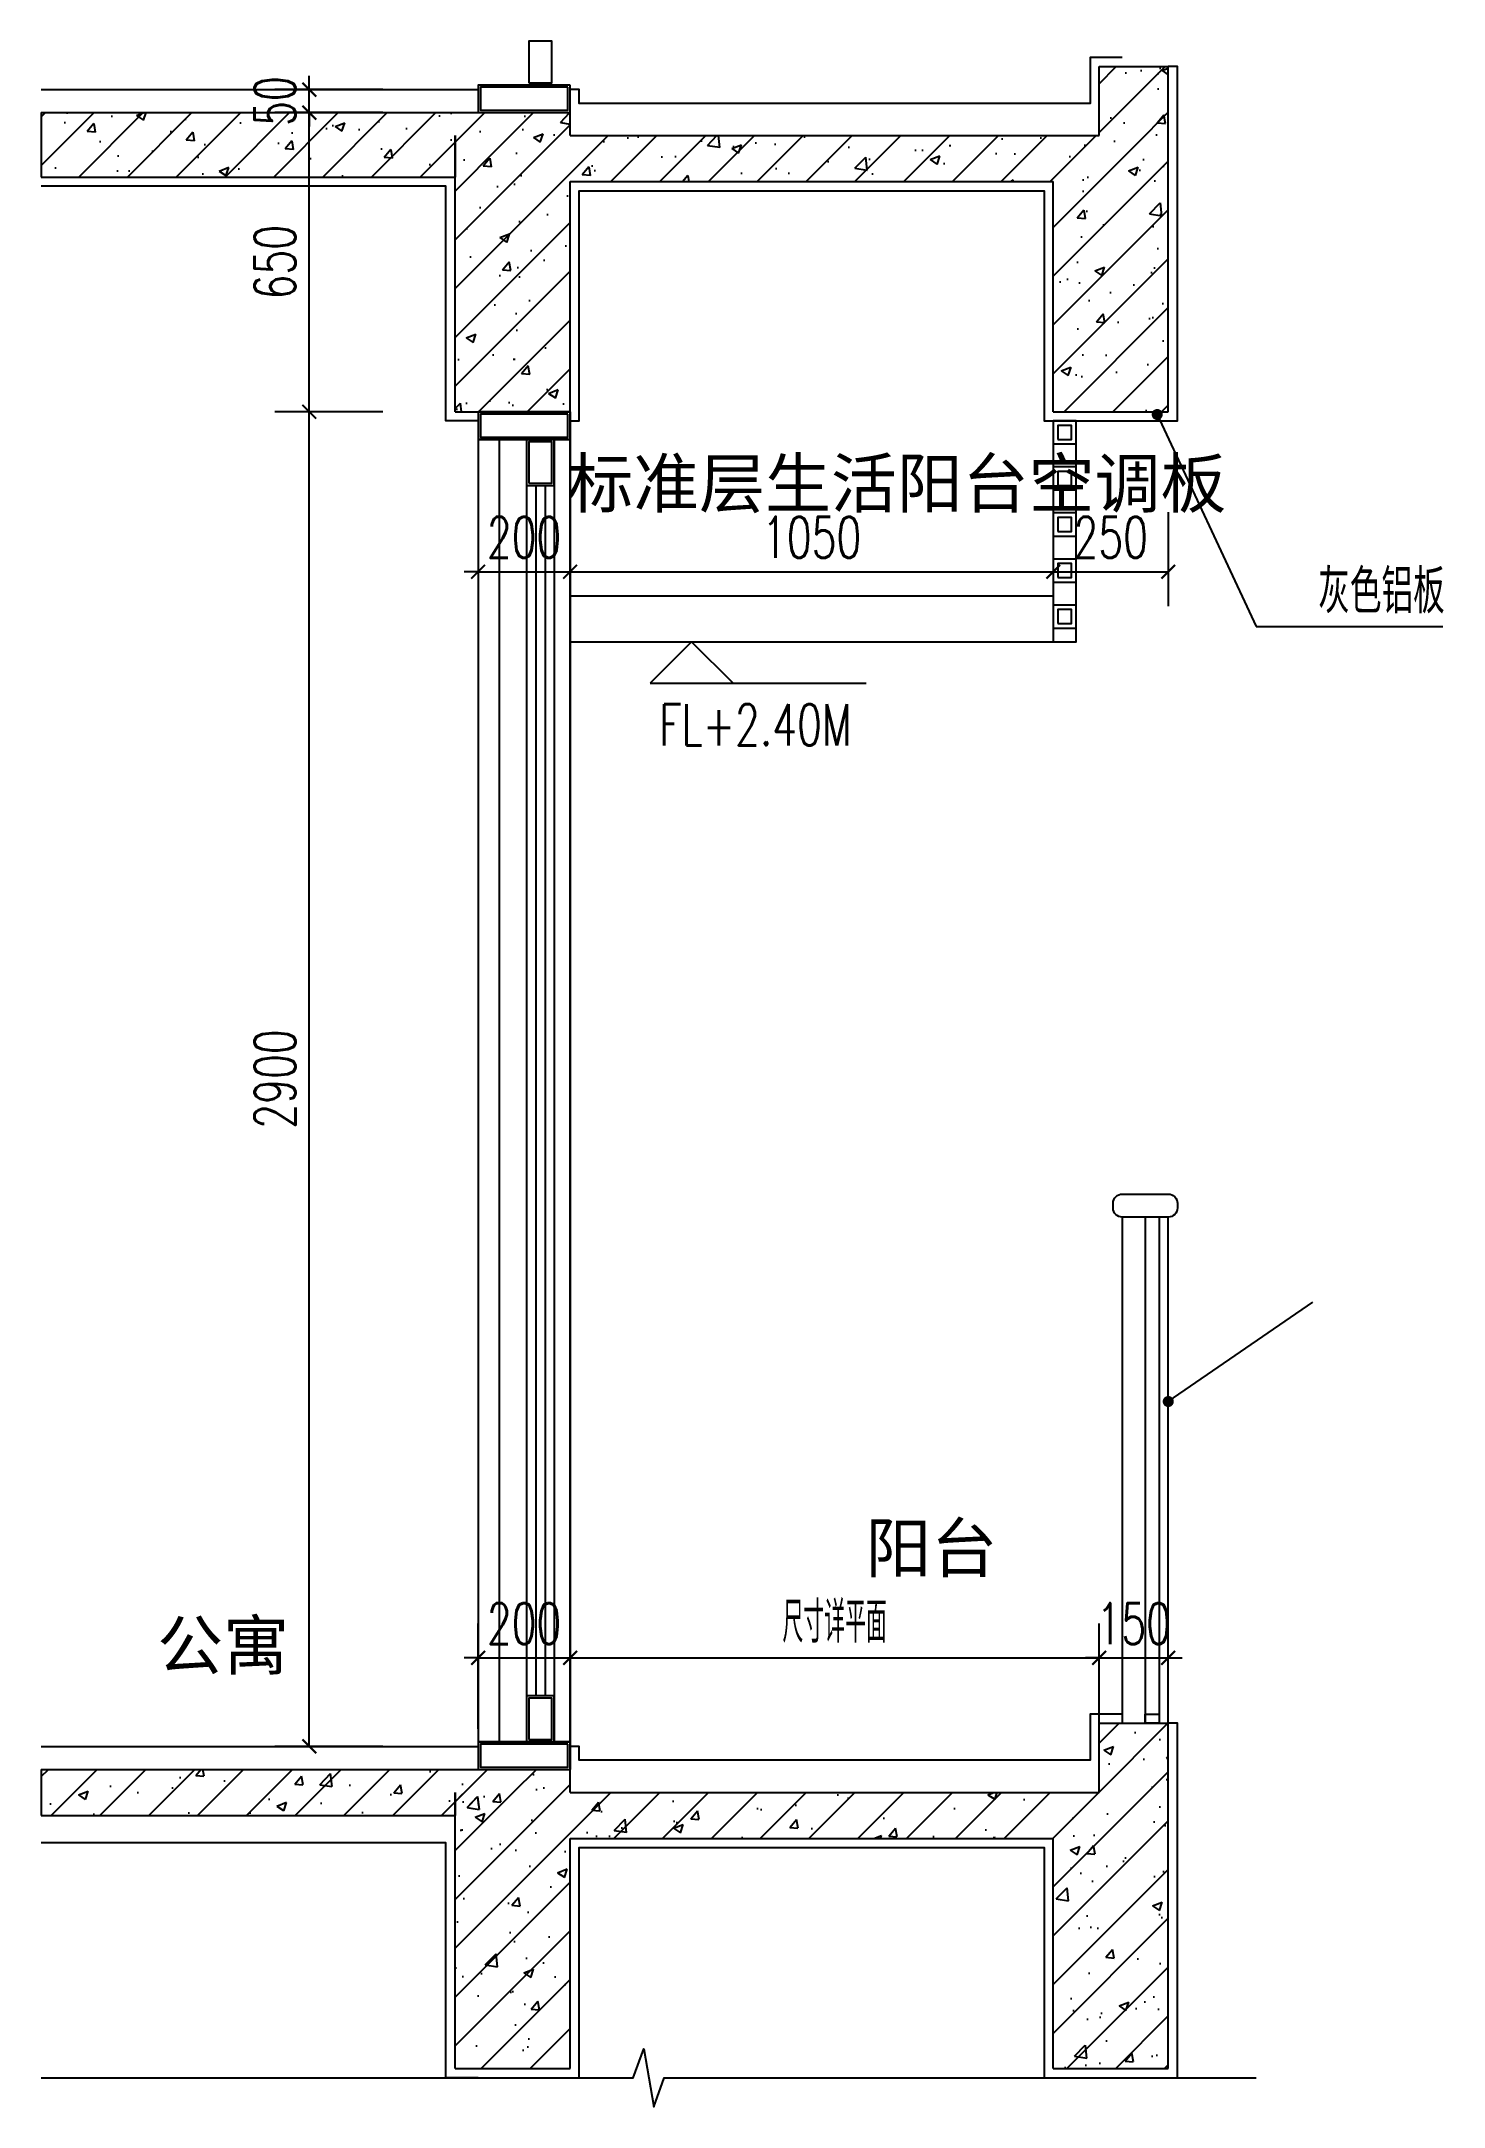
# Model space of a CAD drawing. Header units: millimetres. Extents: x -94739 to 67223, y -48947 to 34737.
# Drawn here: x -94739 to -91690, y -28138 to -23650 of the extents above; entities that cross this region are included whole.
import ezdxf

# ---------------------------------------------------------------- set-up
doc = ezdxf.new("R2010")
doc.units = ezdxf.units.MM
doc.layers.get('Defpoints').update_dxf_attribs({"color": 250})
for name, color, linetype in [('DIM_ELEV', 3, 'Continuous'), ('PUB_DIM', 93, 'Continuous'), ('PUB_HATCH', 9, 'Continuous'), ('PUB_TEXT', 7, 'Continuous'), ('WALL', 255, 'Continuous'), ('WINDOW', 4, 'Continuous'), ('其他', 111, 'Continuous'), ('玻璃', 30, 'Continuous'), ('立剖面看线', 123, 'Continuous'), ('详-面层', 4, 'Continuous')]:
    doc.layers.add(name, color=color, linetype=linetype)
doc.styles.add('_TCH_DIM', font='SIMPLEX', dxfattribs={"bigfont": 'GBCBIG'})
doc.styles.add('_TCH_DIM_T3', font='SIMPLEX', dxfattribs={"width": 0.705882, "bigfont": 'GBCBIG'})
doc.styles.add('_TCH_LABEL', font='COMPLEX', dxfattribs={"bigfont": 'GBCBIG'})
doc.styles.get("Standard").update_dxf_attribs({"font": ''})
doc.styles.get('Standard').set_extended_font_data('SimSun')
doc.dimstyles.new('_TCH_ARCH&&30', dxfattribs={"dimtxt": 89.25, "dimasz": 30, "dimexe": 75, "dimexo": 90, "dimgap": 30, "dimtad": 1, "dimdec": 0, "dimzin": 0, "dimdsep": 46, "dimtxsty": '_TCH_DIM_T3', "dimblk": 'ARCHTICK', "dimcen": 0.09, "dimclrt": 7, "dimazin": 2, "dimtfac": 1, "dimtdec": 0, "dimtix": 1, "dimtmove": 2, "dimatfit": 3, "dimfxl": 1, "dimtolj": 1, "dimtzin": 0, "dimarcsym": 0})
pattern_1 = [(45, (-284190.29, -153126.7), (-53.033009, 53.033009), []), (50, (-284190.29, -153126.7), (215.17805, -18.82564), [22.5, -247.5]), (355, (-284190.29, -153126.7), (-41.6254, 225.65764), [18, -198]), (100.4514, (-284172.35, -153128.27), (173.55281, 206.83186), [19.12206, -210.34263]), (46.1842, (-284190.29, -153066.7), (320.1723, -49.6557), [33.75, -371.25]), (96.6356, (-284163.6, -153070.84), (280.3988, 292.23536), [28.6831, -315.5139]), (351.1842, (-284190.3, -153066.7), (280.3986, 292.2356), [27, -297]), (21, (-284160.29, -153081.7), (179.07212, -120.78567), [22.5, -247.5]), (326, (-284160.29, -153081.7), (72.9946, 217.54501), [18, -198]), (71.4514, (-284145.36, -153091.76), (252.06679, 96.75915), [19.12206, -210.34263]), (37.5, (-284190.29, -153126.7), (3.647957, 99.868156), [0, -195.6, 0, -201, 0, -198.75]), (7.5, (-284190.29, -153126.7), (78.92086, 118.323514), [0, -114.6, 0, -191.1, 0, -75.75]), (327.5, (-284257.19, -153126.7), (160.14673, -6.766462), [0, -75, 0, -234, 0, -310.5]), (317.5, (-284287.19, -153126.7), (174.95585, 30.031495), [0, -97.5, 0, -155.4, 0, -220.5])]

msp = doc.modelspace()

# ---------------------------------------------------------------- texts
at = {"layer": 'PUB_TEXT', "style": '_TCH_LABEL'}
msp.add_text('灰色铝板', height=95.49, dxfattribs=at).set_placement((-91963.2, -24893.4))
at = {"layer": 'PUB_TEXT'}
for s, p in [('阳台', (-92947.3, -26976.6)), ('公寓', (-94486.9, -27188.1))]:
    msp.add_text(s, height=105, dxfattribs=at).set_placement(p)

# ---------------------------------------------------------------- blocks, each defined once
blk = doc.blocks.new('A$C58232E32')
at = {"color": 0}
blk.add_lwpolyline([(-120, 1119.4), (-120, 1130, -0.414214), (-100, 1150), (0, 1150, -0.414214), (20, 1130), (20, 1120, -0.414214), (0, 1100), (-100, 1100, -0.414214), (-120, 1120), (-120, 1120)], format="xyb", dxfattribs=at)
for points in [[(-100, 1100), (-100, 0)], [(-50, 1100), (-50, 0)]]:
    blk.add_lwpolyline(points, dxfattribs=at)
for points in [[(0, 1100), (-20, 1100), (-20, 0), (0, 0)], [(-20, 0), (-50, 0), (-50, 20), (-20, 20)]]:
    blk.add_lwpolyline(points, close=True, dxfattribs=at)
blk = doc.blocks.new('阳台空调板1050')
at = {"layer": 'DIM_ELEV'}
for p, q in [((75453, 125771.6), (75363, 125681.6)), ((75453, 125771.6), (75543, 125681.6)), ((75363, 125681.6), (75832.5, 125681.6))]:
    blk.add_line(p, q, dxfattribs=at)
at = {"layer": 'WALL'}
for p, q in [((75188.9, 125871.6), (76238.9, 125871.6)), ((75188.9, 125871.6), (75188.9, 125771.6)), ((76238.9, 125871.6), (76238.9, 125771.6)), ((75188.9, 125771.6), (76238.9, 125771.6))]:
    blk.add_line(p, q, dxfattribs=at)
at = {"layer": '立剖面看线'}
for points in [[(76238.9, 125771.8), (76288.9, 125771.8), (76288.9, 126251.6), (76238.9, 126251.6)], [(76238.9, 126201.6), (76288.9, 126201.6), (76288.9, 126251.6), (76238.9, 126251.6)], [(76248.9, 126211.6), (76278.9, 126211.6), (76278.9, 126241.6), (76248.9, 126241.6)], [(76238.9, 126101.6), (76288.9, 126101.6), (76288.9, 126151.6), (76238.9, 126151.6)], [(76248.9, 126111.6), (76278.9, 126111.6), (76278.9, 126141.6), (76248.9, 126141.6)], [(76238.9, 126001.6), (76288.9, 126001.6), (76288.9, 126051.6), (76238.9, 126051.6)], [(76248.9, 126011.6), (76278.9, 126011.6), (76278.9, 126041.6), (76248.9, 126041.6)], [(76238.9, 125901.6), (76288.9, 125901.6), (76288.9, 125951.6), (76238.9, 125951.6)], [(76248.9, 125911.6), (76278.9, 125911.6), (76278.9, 125941.6), (76248.9, 125941.6)], [(76238.9, 125801.6), (76288.9, 125801.6), (76288.9, 125851.6), (76238.9, 125851.6)], [(76248.9, 125811.6), (76278.9, 125811.6), (76278.9, 125841.6), (76248.9, 125841.6)]]:
    blk.add_lwpolyline(points, close=True, dxfattribs=at)
at = {"layer": 'PUB_TEXT'}
blk.add_text('标准层生活阳台空调板', height=105, dxfattribs=at).set_placement((75182.8, 126063.6))
at = {"layer": 'PUB_TEXT', "style": '_TCH_DIM', "width": 0.705882}
blk.add_text('FL+2.40M', height=89.25, dxfattribs=at).set_placement((75382.5, 125546.6))
blk = doc.blocks.new('_ArchTick')
at = {"color": 44, "linetype": 'ByBlock', "const_width": 0.15}
blk.add_lwpolyline([(-0.5, -0.5), (0.5, 0.5)], dxfattribs=at)
blk = doc.blocks.new('*D160')
at = {"layer": 'Defpoints', "color": 0, "transparency": 16777216}
for p in [(-93789.2, -24583.5), (-93589.2, -24583.5), (-93589.2, -24802.9)]:
    blk.add_point(p, dxfattribs=at)
at = {"layer": 'PUB_DIM', "color": 0, "lineweight": -2, "transparency": 16777216}
for p, q in [((-93789.2, -24673.5), (-93789.2, -24877.9)), ((-93589.2, -24673.5), (-93589.2, -24877.9)), ((-93789.2, -24802.9), (-93819.2, -24802.9)), ((-93789.2, -24802.9), (-93589.2, -24802.9)), ((-93589.2, -24802.9), (-93559.2, -24802.9))]:
    blk.add_line(p, q, dxfattribs=at)
at = {"layer": 'PUB_DIM', "color": 0, "lineweight": -2, "transparency": 16777216, "xscale": 30, "yscale": 30, "zscale": 30}
blk.add_blockref('_ArchTick', (-93789.2, -24802.9), dxfattribs=at)
at = {"layer": 'PUB_DIM', "color": 0, "lineweight": -2, "transparency": 16777216, "xscale": 30, "yscale": 30, "zscale": 30, "rotation": 180}
blk.add_blockref('_ArchTick', (-93589.2, -24802.9), dxfattribs=at)
at = {"layer": 'PUB_DIM', "color": 7, "transparency": 16777216, "insert": (-93689.2, -24728.2), "char_height": 89.25, "attachment_point": 5, "style": '_TCH_DIM_T3'}
blk.add_mtext('\\A1;200', dxfattribs=at)
blk = doc.blocks.new('*D161')
at = {"layer": 'Defpoints', "color": 0, "transparency": 16777216}
for p in [(-93589.2, -24583.5), (-92539.2, -24583.5), (-92539.2, -24802.9)]:
    blk.add_point(p, dxfattribs=at)
at = {"layer": 'PUB_DIM', "color": 0, "lineweight": -2, "transparency": 16777216}
for p, q in [((-93589.2, -24673.5), (-93589.2, -24877.9)), ((-92539.2, -24673.5), (-92539.2, -24877.9)), ((-93589.2, -24802.9), (-92539.2, -24802.9))]:
    blk.add_line(p, q, dxfattribs=at)
at = {"layer": 'PUB_DIM', "color": 0, "lineweight": -2, "transparency": 16777216, "xscale": 30, "yscale": 30, "zscale": 30, "rotation": 180}
blk.add_blockref('_ArchTick', (-93589.2, -24802.9), dxfattribs=at)
at = {"layer": 'PUB_DIM', "color": 0, "lineweight": -2, "transparency": 16777216, "xscale": 30, "yscale": 30, "zscale": 30}
blk.add_blockref('_ArchTick', (-92539.2, -24802.9), dxfattribs=at)
at = {"layer": 'PUB_DIM', "color": 7, "transparency": 16777216, "insert": (-93064.2, -24728.2), "char_height": 89.25, "attachment_point": 5, "style": '_TCH_DIM_T3'}
blk.add_mtext('\\A1;1050', dxfattribs=at)
blk = doc.blocks.new('*D162')
at = {"layer": 'Defpoints', "color": 0, "transparency": 16777216}
for p in [(-92539.2, -24583.5), (-92289.2, -24583.5), (-92289.2, -24802.9)]:
    blk.add_point(p, dxfattribs=at)
at = {"layer": 'PUB_DIM', "color": 0, "lineweight": -2, "transparency": 16777216}
for p, q in [((-92539.2, -24673.5), (-92539.2, -24877.9)), ((-92289.2, -24673.5), (-92289.2, -24877.9)), ((-92539.2, -24802.9), (-92289.2, -24802.9))]:
    blk.add_line(p, q, dxfattribs=at)
at = {"layer": 'PUB_DIM', "color": 0, "lineweight": -2, "transparency": 16777216, "xscale": 30, "yscale": 30, "zscale": 30, "rotation": 180}
blk.add_blockref('_ArchTick', (-92539.2, -24802.9), dxfattribs=at)
at = {"layer": 'PUB_DIM', "color": 0, "lineweight": -2, "transparency": 16777216, "xscale": 30, "yscale": 30, "zscale": 30}
blk.add_blockref('_ArchTick', (-92289.2, -24802.9), dxfattribs=at)
at = {"layer": 'PUB_DIM', "color": 7, "transparency": 16777216, "insert": (-92414.2, -24728.2), "char_height": 89.25, "attachment_point": 5, "style": '_TCH_DIM_T3'}
blk.add_mtext('\\A1;250', dxfattribs=at)
blk = doc.blocks.new('*D163')
at = {"layer": 'Defpoints', "color": 0, "transparency": 16777216}
for p in [(-93589.2, -27163.1), (-93789.2, -27407.5), (-93589.2, -27407.5)]:
    blk.add_point(p, dxfattribs=at)
at = {"layer": 'PUB_DIM', "color": 0, "lineweight": -2, "transparency": 16777216}
for p, q in [((-93789.2, -27317.5), (-93789.2, -27088.1)), ((-93589.2, -27317.5), (-93589.2, -27088.1)), ((-93789.2, -27163.1), (-93819.2, -27163.1)), ((-93789.2, -27163.1), (-93589.2, -27163.1)), ((-93589.2, -27163.1), (-93559.2, -27163.1))]:
    blk.add_line(p, q, dxfattribs=at)
at = {"layer": 'PUB_DIM', "color": 0, "lineweight": -2, "transparency": 16777216, "xscale": 30, "yscale": 30, "zscale": 30}
blk.add_blockref('_ArchTick', (-93789.2, -27163.1), dxfattribs=at)
at = {"layer": 'PUB_DIM', "color": 0, "lineweight": -2, "transparency": 16777216, "xscale": 30, "yscale": 30, "zscale": 30, "rotation": 180}
blk.add_blockref('_ArchTick', (-93589.2, -27163.1), dxfattribs=at)
at = {"layer": 'PUB_DIM', "color": 7, "transparency": 16777216, "insert": (-93689.2, -27088.5), "char_height": 89.25, "attachment_point": 5, "style": '_TCH_DIM_T3'}
blk.add_mtext('\\A1;200', dxfattribs=at)
blk = doc.blocks.new('*D164')
at = {"layer": 'Defpoints', "color": 0, "transparency": 16777216}
for p in [(-92439.2, -27163.1), (-93589.2, -27407.5), (-92439.2, -27407.5)]:
    blk.add_point(p, dxfattribs=at)
at = {"layer": 'PUB_DIM', "color": 0, "lineweight": -2, "transparency": 16777216}
for p, q in [((-93589.2, -27317.5), (-93589.2, -27088.1)), ((-92439.2, -27317.5), (-92439.2, -27088.1)), ((-93589.2, -27163.1), (-92439.2, -27163.1))]:
    blk.add_line(p, q, dxfattribs=at)
at = {"layer": 'PUB_DIM', "color": 0, "lineweight": -2, "transparency": 16777216, "xscale": 30, "yscale": 30, "zscale": 30, "rotation": 180}
blk.add_blockref('_ArchTick', (-93589.2, -27163.1), dxfattribs=at)
at = {"layer": 'PUB_DIM', "color": 0, "lineweight": -2, "transparency": 16777216, "xscale": 30, "yscale": 30, "zscale": 30}
blk.add_blockref('_ArchTick', (-92439.2, -27163.1), dxfattribs=at)
at = {"layer": 'PUB_DIM', "color": 7, "transparency": 16777216, "insert": (-93014.2, -27085.5), "char_height": 89.25, "attachment_point": 5, "style": '_TCH_DIM_T3'}
blk.add_mtext('\\A1;尺寸详平面', dxfattribs=at)
blk = doc.blocks.new('*D165')
at = {"layer": 'Defpoints', "color": 0, "transparency": 16777216}
for p in [(-92289.2, -27163.1), (-92439.2, -27407.5), (-92289.2, -27407.5)]:
    blk.add_point(p, dxfattribs=at)
at = {"layer": 'PUB_DIM', "color": 0, "lineweight": -2, "transparency": 16777216}
for p, q in [((-92439.2, -27317.5), (-92439.2, -27088.1)), ((-92289.2, -27317.5), (-92289.2, -27088.1)), ((-92439.2, -27163.1), (-92469.2, -27163.1)), ((-92439.2, -27163.1), (-92289.2, -27163.1)), ((-92289.2, -27163.1), (-92259.2, -27163.1))]:
    blk.add_line(p, q, dxfattribs=at)
at = {"layer": 'PUB_DIM', "color": 0, "lineweight": -2, "transparency": 16777216, "xscale": 30, "yscale": 30, "zscale": 30}
blk.add_blockref('_ArchTick', (-92439.2, -27163.1), dxfattribs=at)
at = {"layer": 'PUB_DIM', "color": 0, "lineweight": -2, "transparency": 16777216, "xscale": 30, "yscale": 30, "zscale": 30, "rotation": 180}
blk.add_blockref('_ArchTick', (-92289.2, -27163.1), dxfattribs=at)
at = {"layer": 'PUB_DIM', "color": 7, "transparency": 16777216, "insert": (-92364.2, -27088.5), "char_height": 89.25, "attachment_point": 5, "style": '_TCH_DIM_T3'}
blk.add_mtext('\\A1;150', dxfattribs=at)
blk = doc.blocks.new('*D166')
at = {"layer": 'Defpoints', "color": 0, "transparency": 16777216}
for p in [(-94156.1, -24455.3), (-93906.2, -24455.3), (-93906.2, -27355.3)]:
    blk.add_point(p, dxfattribs=at)
at = {"layer": 'PUB_DIM', "color": 0, "lineweight": -2, "transparency": 16777216}
for p, q in [((-93996.2, -24455.3), (-94231.1, -24455.3)), ((-94156.1, -27355.3), (-94156.1, -24455.3)), ((-93996.2, -27355.3), (-94231.1, -27355.3))]:
    blk.add_line(p, q, dxfattribs=at)
at = {"layer": 'PUB_DIM', "color": 0, "lineweight": -2, "transparency": 16777216, "xscale": 30, "yscale": 30, "zscale": 30}
for p, rotation in [((-94156.1, -24455.3), 90), ((-94156.1, -27355.3), 270)]:
    blk.add_blockref('_ArchTick', p, dxfattribs=dict(at, rotation=rotation))
at = {"layer": 'PUB_DIM', "color": 7, "transparency": 16777216, "insert": (-94230.7, -25905.3), "char_height": 89.25, "attachment_point": 5, "rotation": 90, "style": '_TCH_DIM_T3'}
blk.add_mtext('\\A1;2900', dxfattribs=at)
blk = doc.blocks.new('*D167')
at = {"layer": 'Defpoints', "color": 0, "transparency": 16777216}
for p in [(-94156.1, -23805.3), (-93906.2, -23805.3), (-93906.2, -24455.3)]:
    blk.add_point(p, dxfattribs=at)
at = {"layer": 'PUB_DIM', "color": 0, "lineweight": -2, "transparency": 16777216}
for p, q in [((-93996.2, -23805.3), (-94231.1, -23805.3)), ((-94156.1, -24455.3), (-94156.1, -23805.3)), ((-93996.2, -24455.3), (-94231.1, -24455.3))]:
    blk.add_line(p, q, dxfattribs=at)
at = {"layer": 'PUB_DIM', "color": 0, "lineweight": -2, "transparency": 16777216, "xscale": 30, "yscale": 30, "zscale": 30}
for p, rotation in [((-94156.1, -23805.3), 90), ((-94156.1, -24455.3), 270)]:
    blk.add_blockref('_ArchTick', p, dxfattribs=dict(at, rotation=rotation))
at = {"layer": 'PUB_DIM', "color": 7, "transparency": 16777216, "insert": (-94230.7, -24130.3), "char_height": 89.25, "attachment_point": 5, "rotation": 90, "style": '_TCH_DIM_T3'}
blk.add_mtext('\\A1;650', dxfattribs=at)
blk = doc.blocks.new('*D168')
at = {"layer": 'Defpoints', "color": 0, "transparency": 16777216}
for p in [(-94156.1, -23755.3), (-93906.2, -23755.3), (-93906.2, -23805.3)]:
    blk.add_point(p, dxfattribs=at)
at = {"layer": 'PUB_DIM', "color": 0, "lineweight": -2, "transparency": 16777216}
for p, q in [((-94156.1, -23755.3), (-94156.1, -23725.3)), ((-93996.2, -23755.3), (-94231.1, -23755.3)), ((-94156.1, -23805.3), (-94156.1, -23755.3)), ((-93996.2, -23805.3), (-94231.1, -23805.3)), ((-94156.1, -23805.3), (-94156.1, -23835.3))]:
    blk.add_line(p, q, dxfattribs=at)
at = {"layer": 'PUB_DIM', "color": 0, "lineweight": -2, "transparency": 16777216, "xscale": 30, "yscale": 30, "zscale": 30}
for p, rotation in [((-94156.1, -23755.3), 270), ((-94156.1, -23805.3), 90)]:
    blk.add_blockref('_ArchTick', p, dxfattribs=dict(at, rotation=rotation))
at = {"layer": 'PUB_DIM', "color": 7, "transparency": 16777216, "insert": (-94230.7, -23780.3), "char_height": 89.25, "attachment_point": 5, "rotation": 90, "style": '_TCH_DIM_T3'}
blk.add_mtext('\\A1;50', dxfattribs=at)

# ---------------------------------------------------------------- dimensions: what is measured, and where the dimension line sits
at = {"layer": 'PUB_DIM'}
for p1, p2, distance, picture, middle in [((-93906.2, -23805.3), (-93906.2, -23755.3), 249.9, '*D168', (-94230.7, -23780.3)), ((-93906.2, -24455.3), (-93906.2, -23805.3), 249.9, '*D167', (-94230.7, -24130.3)), ((-93906.2, -27355.3), (-93906.2, -24455.3), 249.9, '*D166', (-94230.7, -25905.3)), ((-93789.2, -24583.5), (-93589.2, -24583.5), -219.4, '*D160', (-93689.2, -24728.2)), ((-93589.2, -24583.5), (-92539.2, -24583.5), -219.4, '*D161', (-93064.2, -24728.2)), ((-92539.2, -24583.5), (-92289.2, -24583.5), -219.4, '*D162', (-92414.2, -24728.2)), ((-93789.2, -27407.5), (-93589.2, -27407.5), 244.4, '*D163', (-93689.2, -27088.5)), ((-92439.2, -27407.5), (-92289.2, -27407.5), 244.4, '*D165', (-92364.2, -27088.5))]:
    dim = msp.add_aligned_dim(p1=p1, p2=p2, distance=distance, dimstyle='_TCH_ARCH&&30', dxfattribs=at)
    dim.commit()
    dim.dimension.update_dxf_attribs({"geometry": picture, "text_midpoint": middle})
dim = msp.add_aligned_dim(p1=(-93589.2, -27407.5), p2=(-92439.2, -27407.5), distance=244.4, text='尺寸详平面', dimstyle='_TCH_ARCH&&30', dxfattribs=at)
dim.commit()
dim.dimension.update_dxf_attribs({"geometry": '*D164', "text_midpoint": (-93014.2, -27085.5)})

# ---------------------------------------------------------------- hatches: boundary and pattern name
at = {"layer": 'PUB_HATCH'}
h = msp.add_hatch(dxfattribs=at)
h.set_pattern_fill('钢筋混凝土', color=256, scale=30, style=0)
h.set_pattern_definition(pattern_1)
h.paths.add_polyline_path([(-92422.5, -23888.7), (-92289.2, -23855.3), (-92289.2, -23705.3), (-92439.2, -23705.3), (-92439.2, -23855.3)])
h = msp.add_hatch(dxfattribs=at)
h.set_pattern_fill('钢筋混凝土', color=256, scale=30, style=0)
h.set_pattern_definition(pattern_1)
h.paths.add_polyline_path([(-94738.6, -23945.3), (-93839.2, -23945.3), (-93589.2, -23805.3), (-94738.6, -23805.3)])
h = msp.add_hatch(dxfattribs=at)
h.set_pattern_fill('钢筋混凝土', color=256, scale=30, style=0)
h.set_pattern_definition(pattern_1)
h.paths.add_polyline_path([(-93672.5, -23888.7), (-93589.2, -23855.3), (-93589.2, -23805.3), (-93839.2, -23945.3), (-93839.2, -23855.3)])
h = msp.add_hatch(dxfattribs=at)
h.set_pattern_fill('钢筋混凝土', color=256, scale=30, style=0)
h.set_pattern_definition(pattern_1)
h.paths.add_polyline_path([(-93589.2, -24455.3), (-93589.2, -23955.3), (-93672.5, -23888.7), (-93839.2, -23855.3), (-93839.2, -24455.3)])
h = msp.add_hatch(dxfattribs=at)
h.set_pattern_fill('钢筋混凝土', color=256, scale=30, style=0)
h.set_pattern_definition(pattern_1)
h.paths.add_polyline_path([(-93672.5, -23888.7), (-93589.2, -23955.3), (-92539.2, -23955.3), (-92422.5, -23888.7), (-92439.2, -23855.3), (-93589.2, -23855.3)])
h = msp.add_hatch(dxfattribs=at)
h.set_pattern_fill('钢筋混凝土', color=256, scale=30, style=0)
h.set_pattern_definition(pattern_1)
h.paths.add_polyline_path([(-92289.2, -24455.3), (-92289.2, -23855.3), (-92422.5, -23888.7), (-92539.2, -23955.3), (-92539.2, -24455.3)])
h = msp.add_hatch(dxfattribs=at)
h.set_pattern_fill('钢筋混凝土', color=256, scale=30, style=0)
h.set_pattern_definition(pattern_1)
h.paths.add_polyline_path([(-92422.5, -27488.7), (-92289.2, -27455.3), (-92289.2, -27305.3), (-92439.2, -27305.3), (-92439.2, -27455.3)])
h = msp.add_hatch(dxfattribs=at)
h.set_pattern_fill('钢筋混凝土', color=256, scale=30, style=0)
h.set_pattern_definition(pattern_1)
h.paths.add_polyline_path([(-94738.6, -27505.3), (-93839.2, -27505.3), (-93589.2, -27405.3), (-94738.6, -27405.3)])
h = msp.add_hatch(dxfattribs=at)
h.set_pattern_fill('钢筋混凝土', color=256, scale=30, style=0)
h.set_pattern_definition(pattern_1)
h.paths.add_polyline_path([(-93672.5, -27488.7), (-93589.2, -27455.3), (-93589.2, -27405.3), (-93839.2, -27505.3), (-93839.2, -27455.3)])
h = msp.add_hatch(dxfattribs=at)
h.set_pattern_fill('钢筋混凝土', color=256, scale=30, style=0)
h.set_pattern_definition(pattern_1)
h.paths.add_polyline_path([(-93589.2, -28055.3), (-93589.2, -27555.3), (-93672.5, -27488.7), (-93839.2, -27455.3), (-93839.2, -28055.3)])
h = msp.add_hatch(dxfattribs=at)
h.set_pattern_fill('钢筋混凝土', color=256, scale=30, style=0)
h.set_pattern_definition(pattern_1)
h.paths.add_polyline_path([(-93672.5, -27488.7), (-93589.2, -27555.3), (-92539.2, -27555.3), (-92422.5, -27488.7), (-92439.2, -27455.3), (-93589.2, -27455.3)])
h = msp.add_hatch(dxfattribs=at)
h.set_pattern_fill('钢筋混凝土', color=256, scale=30, style=0)
h.set_pattern_definition(pattern_1)
h.paths.add_polyline_path([(-92289.2, -28055.3), (-92289.2, -27455.3), (-92422.5, -27488.7), (-92539.2, -27555.3), (-92539.2, -28055.3)])

# ---------------------------------------------------------------- linework, layer by layer
at = {"color": 8}
msp.add_line((-93789.2, -24455.3), (-93789.2, -27405.3), dxfattribs=at)
at = {"layer": 'PUB_DIM'}
for p, q in [((-92313.1, -24461.3), (-92097.7, -24921.7)), ((-92097.7, -24921.7), (-91692.5, -24921.7)), ((-92289.2, -26606), (-91975.1, -26390.1))]:
    msp.add_line(p, q, dxfattribs=at)
at = {"layer": 'PUB_DIM', "const_width": 12}
for points in [[(-92315.7, -24455.9, 1), (-92310.6, -24466.7, 1)], [(-92294.1, -26609.4, 1), (-92284.2, -26602.6, 1)]]:
    msp.add_lwpolyline(points, format="xyb", close=True, dxfattribs=at)
at = {"layer": 'PUB_DIM'}
msp.add_lwpolyline([(-94738.6, -28075.3), (-93452.2, -28075.3), (-93429.2, -28012.3), (-93407, -28138.3), (-93384.7, -28075.3), (-92098.3, -28075.3)], dxfattribs=at)
at = {"layer": 'WALL', "color": 6}
for p, q in [((-92439.2, -23855.3), (-92439.2, -23705.3)), ((-92439.2, -23705.3), (-92289.2, -23705.3)), ((-92289.2, -23855.3), (-92289.2, -23705.3)), ((-94738.6, -23805.3), (-93589.2, -23805.3)), ((-94738.6, -23805.3), (-94738.6, -23945.3)), ((-93589.2, -23855.3), (-93589.2, -23805.3)), ((-93839.2, -24455.3), (-93839.2, -23855.3)), ((-93839.2, -23855.3), (-93839.2, -23945.3)), ((-93589.2, -23855.3), (-92439.2, -23855.3)), ((-92289.2, -24455.3), (-92289.2, -23855.3)), ((-94738.6, -23945.3), (-93839.2, -23945.3)), ((-93589.2, -24455.3), (-93589.2, -23955.3)), ((-93589.2, -23955.3), (-92539.2, -23955.3)), ((-92539.2, -24455.3), (-92539.2, -23955.3)), ((-93839.2, -24455.3), (-93589.2, -24455.3)), ((-92539.2, -24455.3), (-92289.2, -24455.3)), ((-92439.2, -27455.3), (-92439.2, -27305.3)), ((-92439.2, -27305.3), (-92289.2, -27305.3)), ((-92289.2, -27455.3), (-92289.2, -27305.3)), ((-94738.6, -27405.3), (-93589.2, -27405.3)), ((-94738.6, -27405.3), (-94738.6, -27505.3)), ((-93589.2, -27455.3), (-93589.2, -27405.3)), ((-93839.2, -28055.3), (-93839.2, -27455.3)), ((-93839.2, -27455.3), (-93839.2, -27505.3)), ((-93589.2, -27455.3), (-92439.2, -27455.3)), ((-92289.2, -28055.3), (-92289.2, -27455.3)), ((-94738.6, -27505.3), (-93839.2, -27505.3)), ((-93589.2, -28055.3), (-93589.2, -27555.3)), ((-93589.2, -27555.3), (-92539.2, -27555.3)), ((-92539.2, -28055.3), (-92539.2, -27555.3)), ((-93839.2, -28055.3), (-93589.2, -28055.3)), ((-92539.2, -28055.3), (-92289.2, -28055.3))]:
    msp.add_line(p, q, dxfattribs=at)
at = {"layer": 'WINDOW', "color": 5}
msp.add_line((-93589.2, -24455.3), (-93589.2, -27405.3), dxfattribs=at)
at = {"layer": '其他'}
for points in [[(-93678.7, -23740.3), (-93628.7, -23740.3), (-93628.7, -23650.3), (-93678.7, -23650.3)], [(-93589.2, -23745.3), (-93789.2, -23745.3), (-93789.2, -23805.3), (-93589.2, -23805.3)], [(-93594.2, -23750.3), (-93784.2, -23750.3), (-93784.2, -23800.3), (-93594.2, -23800.3)], [(-93589.2, -24455.3), (-93789.2, -24455.3), (-93789.2, -24515.3), (-93589.2, -24515.3)], [(-93594.2, -24460.3), (-93784.2, -24460.3), (-93784.2, -24510.3), (-93594.2, -24510.3)], [(-93789.2, -27345.3), (-93589.2, -27345.3), (-93589.2, -24515.3), (-93789.2, -24515.3)], [(-93683.7, -24615.3), (-93623.7, -24615.3), (-93623.7, -24515.3), (-93683.7, -24515.3)], [(-93678.7, -24610.3), (-93628.7, -24610.3), (-93628.7, -24520.3), (-93678.7, -24520.3)], [(-93683.7, -27345.3), (-93623.7, -27345.3), (-93623.7, -27245.3), (-93683.7, -27245.3)], [(-93678.7, -27340.3), (-93628.7, -27340.3), (-93628.7, -27250.3), (-93678.7, -27250.3)], [(-93589.2, -27345.3), (-93789.2, -27345.3), (-93789.2, -27405.3), (-93589.2, -27405.3)], [(-93594.2, -27350.3), (-93784.2, -27350.3), (-93784.2, -27400.3), (-93594.2, -27400.3)]]:
    msp.add_lwpolyline(points, close=True, dxfattribs=at)
for points in [[(-93743.7, -24515.3), (-93743.7, -27345.3)], [(-93683.7, -24515.3), (-93683.7, -27345.3)], [(-93623.7, -24515.3), (-93623.7, -27345.3)]]:
    msp.add_lwpolyline(points, dxfattribs=at)
at = {"layer": '玻璃'}
for points in [[(-93663.7, -24615.3), (-93663.7, -27245.3)], [(-93643.7, -24615.3), (-93643.7, -27245.3)]]:
    msp.add_lwpolyline(points, dxfattribs=at)
at = {"layer": '详-面层'}
for points in [[(-92389.2, -23685.3), (-92459.2, -23685.3), (-92459.2, -23785.3), (-93569.2, -23785.3), (-93569.2, -23755.3), (-93589.2, -23755.3)], [(-93589.2, -24475.3), (-93569.2, -24475.3), (-93569.2, -23975.3), (-92559.2, -23975.3), (-92559.2, -24475.3), (-92269.2, -24475.3), (-92269.2, -23705.3), (-92289.2, -23705.3)], [(-94738.6, -23755.3), (-93789.2, -23755.3)], [(-93789.2, -24475.3), (-93859.2, -24475.3), (-93859.2, -23965.3), (-94738.6, -23965.3)], [(-92389.2, -27285.3), (-92459.2, -27285.3), (-92459.2, -27385.3), (-93569.2, -27385.3), (-93569.2, -27355.3), (-93589.2, -27355.3)], [(-93589.2, -28075.3), (-93569.2, -28075.3), (-93569.2, -27575.3), (-92559.2, -27575.3), (-92559.2, -28075.3), (-92269.2, -28075.3), (-92269.2, -27305.3), (-92289.2, -27305.3)], [(-94738.6, -27355.3), (-93789.2, -27355.3)], [(-93789.2, -28075.3), (-93859.2, -28075.3), (-93859.2, -27565.3), (-94738.6, -27565.3)]]:
    msp.add_lwpolyline(points, dxfattribs=at)

# ---------------------------------------------------------------- block references
for name, p in [('阳台空调板1050', (-168778, -150726.9)), ('A$C58232E32', (-92289.2, -27305.3))]:
    msp.add_blockref(name, p)

msp.set_redraw_order([(e.dxf.handle, doc.entitydb.next_handle()) for e in msp.query("TEXT MTEXT ATTDEF DIMENSION ARC_DIMENSION")])  # texts and dimensions are drawn at this point

doc.saveas('drawing.dxf')
